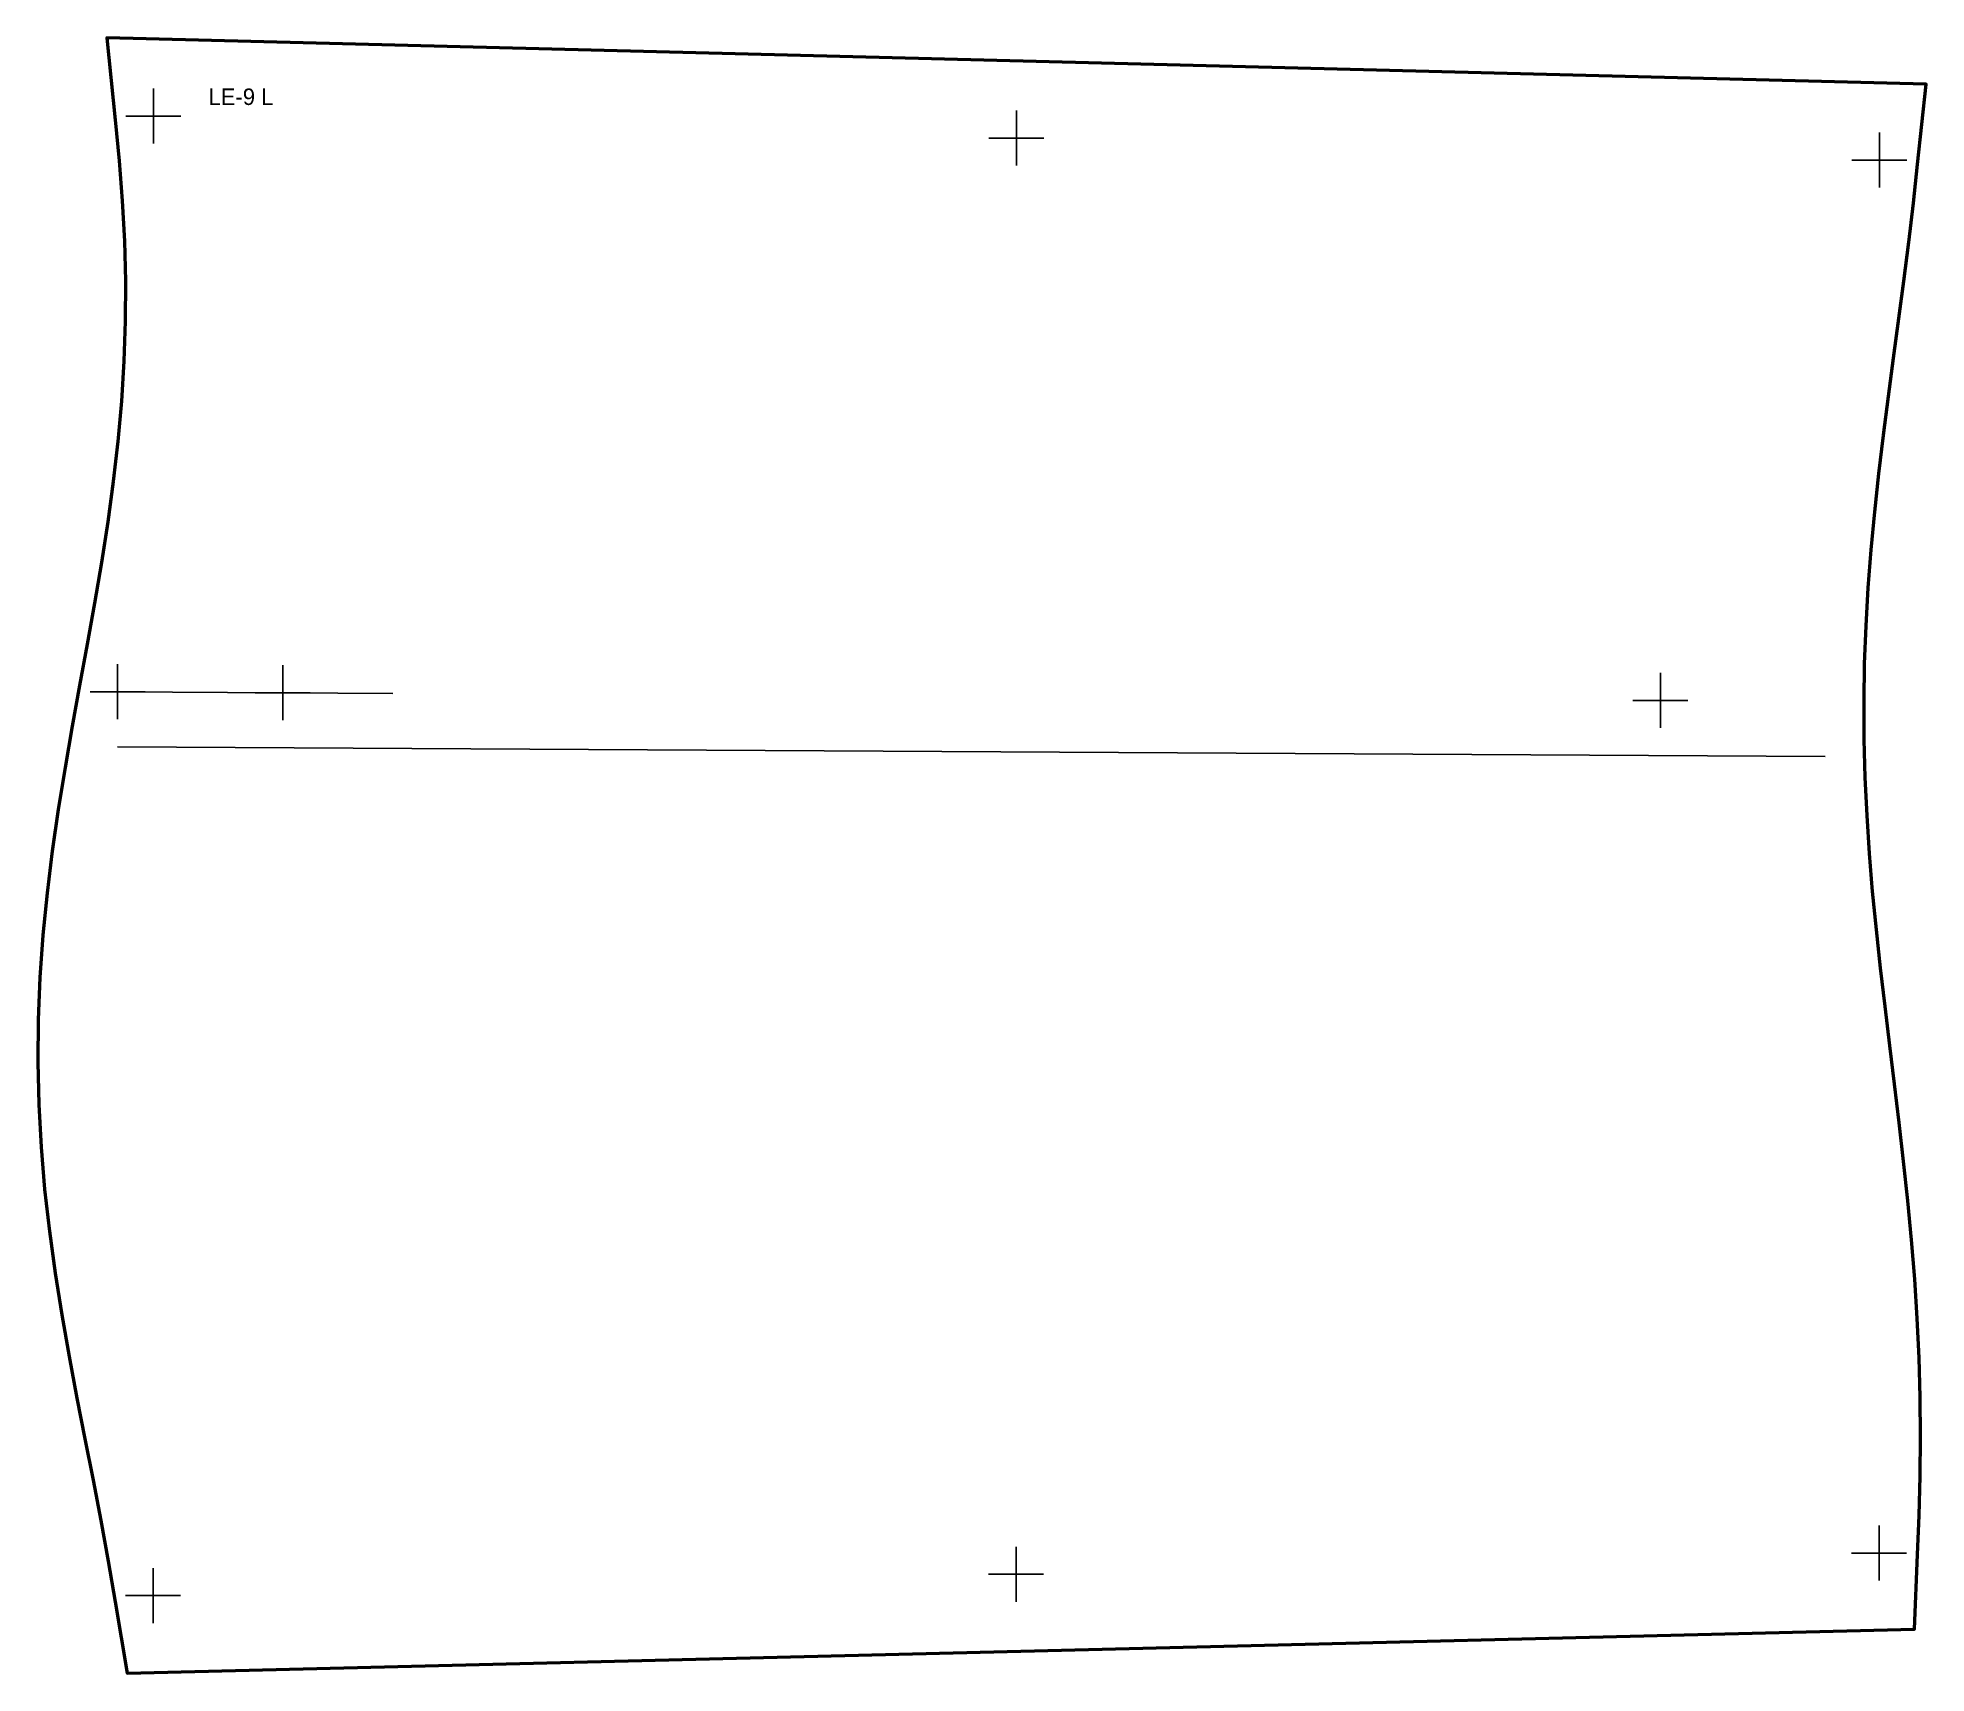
# Model space of a CAD drawing. Header units: millimetres. Extents: x -6563 to 7569, y -5370 to 3454.
# Drawn here: x 4987.3 to 5330.5, y -148.5 to 148.8 of the extents above; entities that cross this region are included whole.
import ezdxf

# ---------------------------------------------------------------- set-up
doc = ezdxf.new("R2010")
doc.units = ezdxf.units.MM
doc.layers.add('CUT', color=6, linetype='Continuous', lineweight=50)
doc.layers.add('PEN', color=5, linetype='Continuous')
doc.layers.add('TEXT', color=3, linetype='Continuous')

msp = doc.modelspace()

# ---------------------------------------------------------------- texts
at = {"layer": 'TEXT'}
msp.add_text('LE-9 L', height=3, dxfattribs=at).set_placement((5018.32, 136.54))

# ---------------------------------------------------------------- linework, layer by layer
at = {"layer": 'CUT'}
msp.add_lwpolyline([(5001.35, 133.85), (5002.09, 126.42), (5002.66, 119.1), (5003.04, 111.78), (5003.23, 104.52), (5003.2, 97.23), (5002.96, 89.96), (5002.51, 82.69), (5001.85, 75.39), (5001.02, 68.1), (5000.01, 60.77), (4998.87, 53.42), (4997.62, 46.03), (4996.29, 38.57), (4994.92, 31.04), (4993.58, 23.65), (4992.27, 16.11), (4991.04, 8.53), (4989.94, 0.93), (4989, -6.7), (4988.24, -14.35), (4987.69, -22.05), (4987.38, -29.73), (4987.31, -37.44), (4987.48, -45.14), (4987.9, -52.84), (4988.55, -60.48), (4989.42, -68.15), (4990.47, -75.79), (4991.67, -83.35), (4993, -90.9), (4994.43, -98.49), (4995.87, -105.89), (4997.35, -113.42), (4998.75, -120.75), (5000.1, -128.11), (5001.35, -135.53), (5003.54, -148.48), (5328.31, -140.47), (5328.88, -126.92), (5329.18, -119.82), (5329.37, -112.65), (5329.44, -105.52), (5329.37, -98.32), (5329.16, -91.15), (5328.82, -83.99), (5328.36, -76.88), (5327.79, -69.71), (5327.11, -62.6), (5326.35, -55.45), (5325.54, -48.47), (5324.69, -41.41), (5323.84, -34.47), (5322.97, -27.29), (5322.16, -20.36), (5321.4, -13.36), (5320.72, -6.39), (5320.16, 0.49), (5319.7, 7.44), (5319.38, 14.33), (5319.19, 21.22), (5319.16, 28.12), (5319.27, 34.99), (5319.53, 41.91), (5319.93, 48.77), (5320.46, 55.7), (5321.11, 62.61), (5321.87, 69.56), (5322.7, 76.52), (5323.6, 83.56), (5324.53, 90.52), (5325.5, 97.71), (5326.41, 104.55), (5327.31, 111.61), (5328.15, 118.73), (5328.9, 125.78), (5330.46, 140.31), (4999.87, 148.76), (5001.35, 133.85)], dxfattribs=at)
at = {"layer": 'PEN'}
for p, q in [((5008.32, 139.54), (5008.32, 129.54)), ((5013.32, 134.54), (5003.32, 134.54)), ((5165.13, 135.53), (5165.13, 125.53)), ((5170.13, 130.53), (5160.13, 130.53)), ((5321.94, 131.53), (5321.94, 121.53)), ((5326.94, 126.53), (5316.94, 126.53)), ((5001.82, 34.89), (5001.82, 24.89)), ((5031.82, 34.73), (5031.82, 24.73)), ((5282.16, 33.32), (5282.16, 23.32)), ((5006.83, 29.89), (4996.82, 29.89)), ((5001.82, 29.89), (5051.82, 29.61)), ((5036.82, 29.73), (5026.82, 29.73)), ((5287.16, 28.32), (5277.16, 28.32)), ((5001.77, 19.89), (5312.1, 18.15)), ((5321.89, -121.63), (5321.89, -131.63)), ((5165.07, -125.49), (5165.07, -135.49)), ((5326.89, -126.63), (5316.89, -126.63)), ((5008.26, -129.36), (5008.26, -139.36)), ((5170.07, -130.49), (5160.07, -130.49)), ((5013.26, -134.36), (5003.26, -134.36))]:
    msp.add_line(p, q, dxfattribs=at)

msp.set_redraw_order([(e.dxf.handle, doc.entitydb.next_handle()) for e in msp.query("TEXT MTEXT ATTDEF DIMENSION ARC_DIMENSION")])  # texts and dimensions are drawn at this point

doc.saveas('drawing.dxf')
